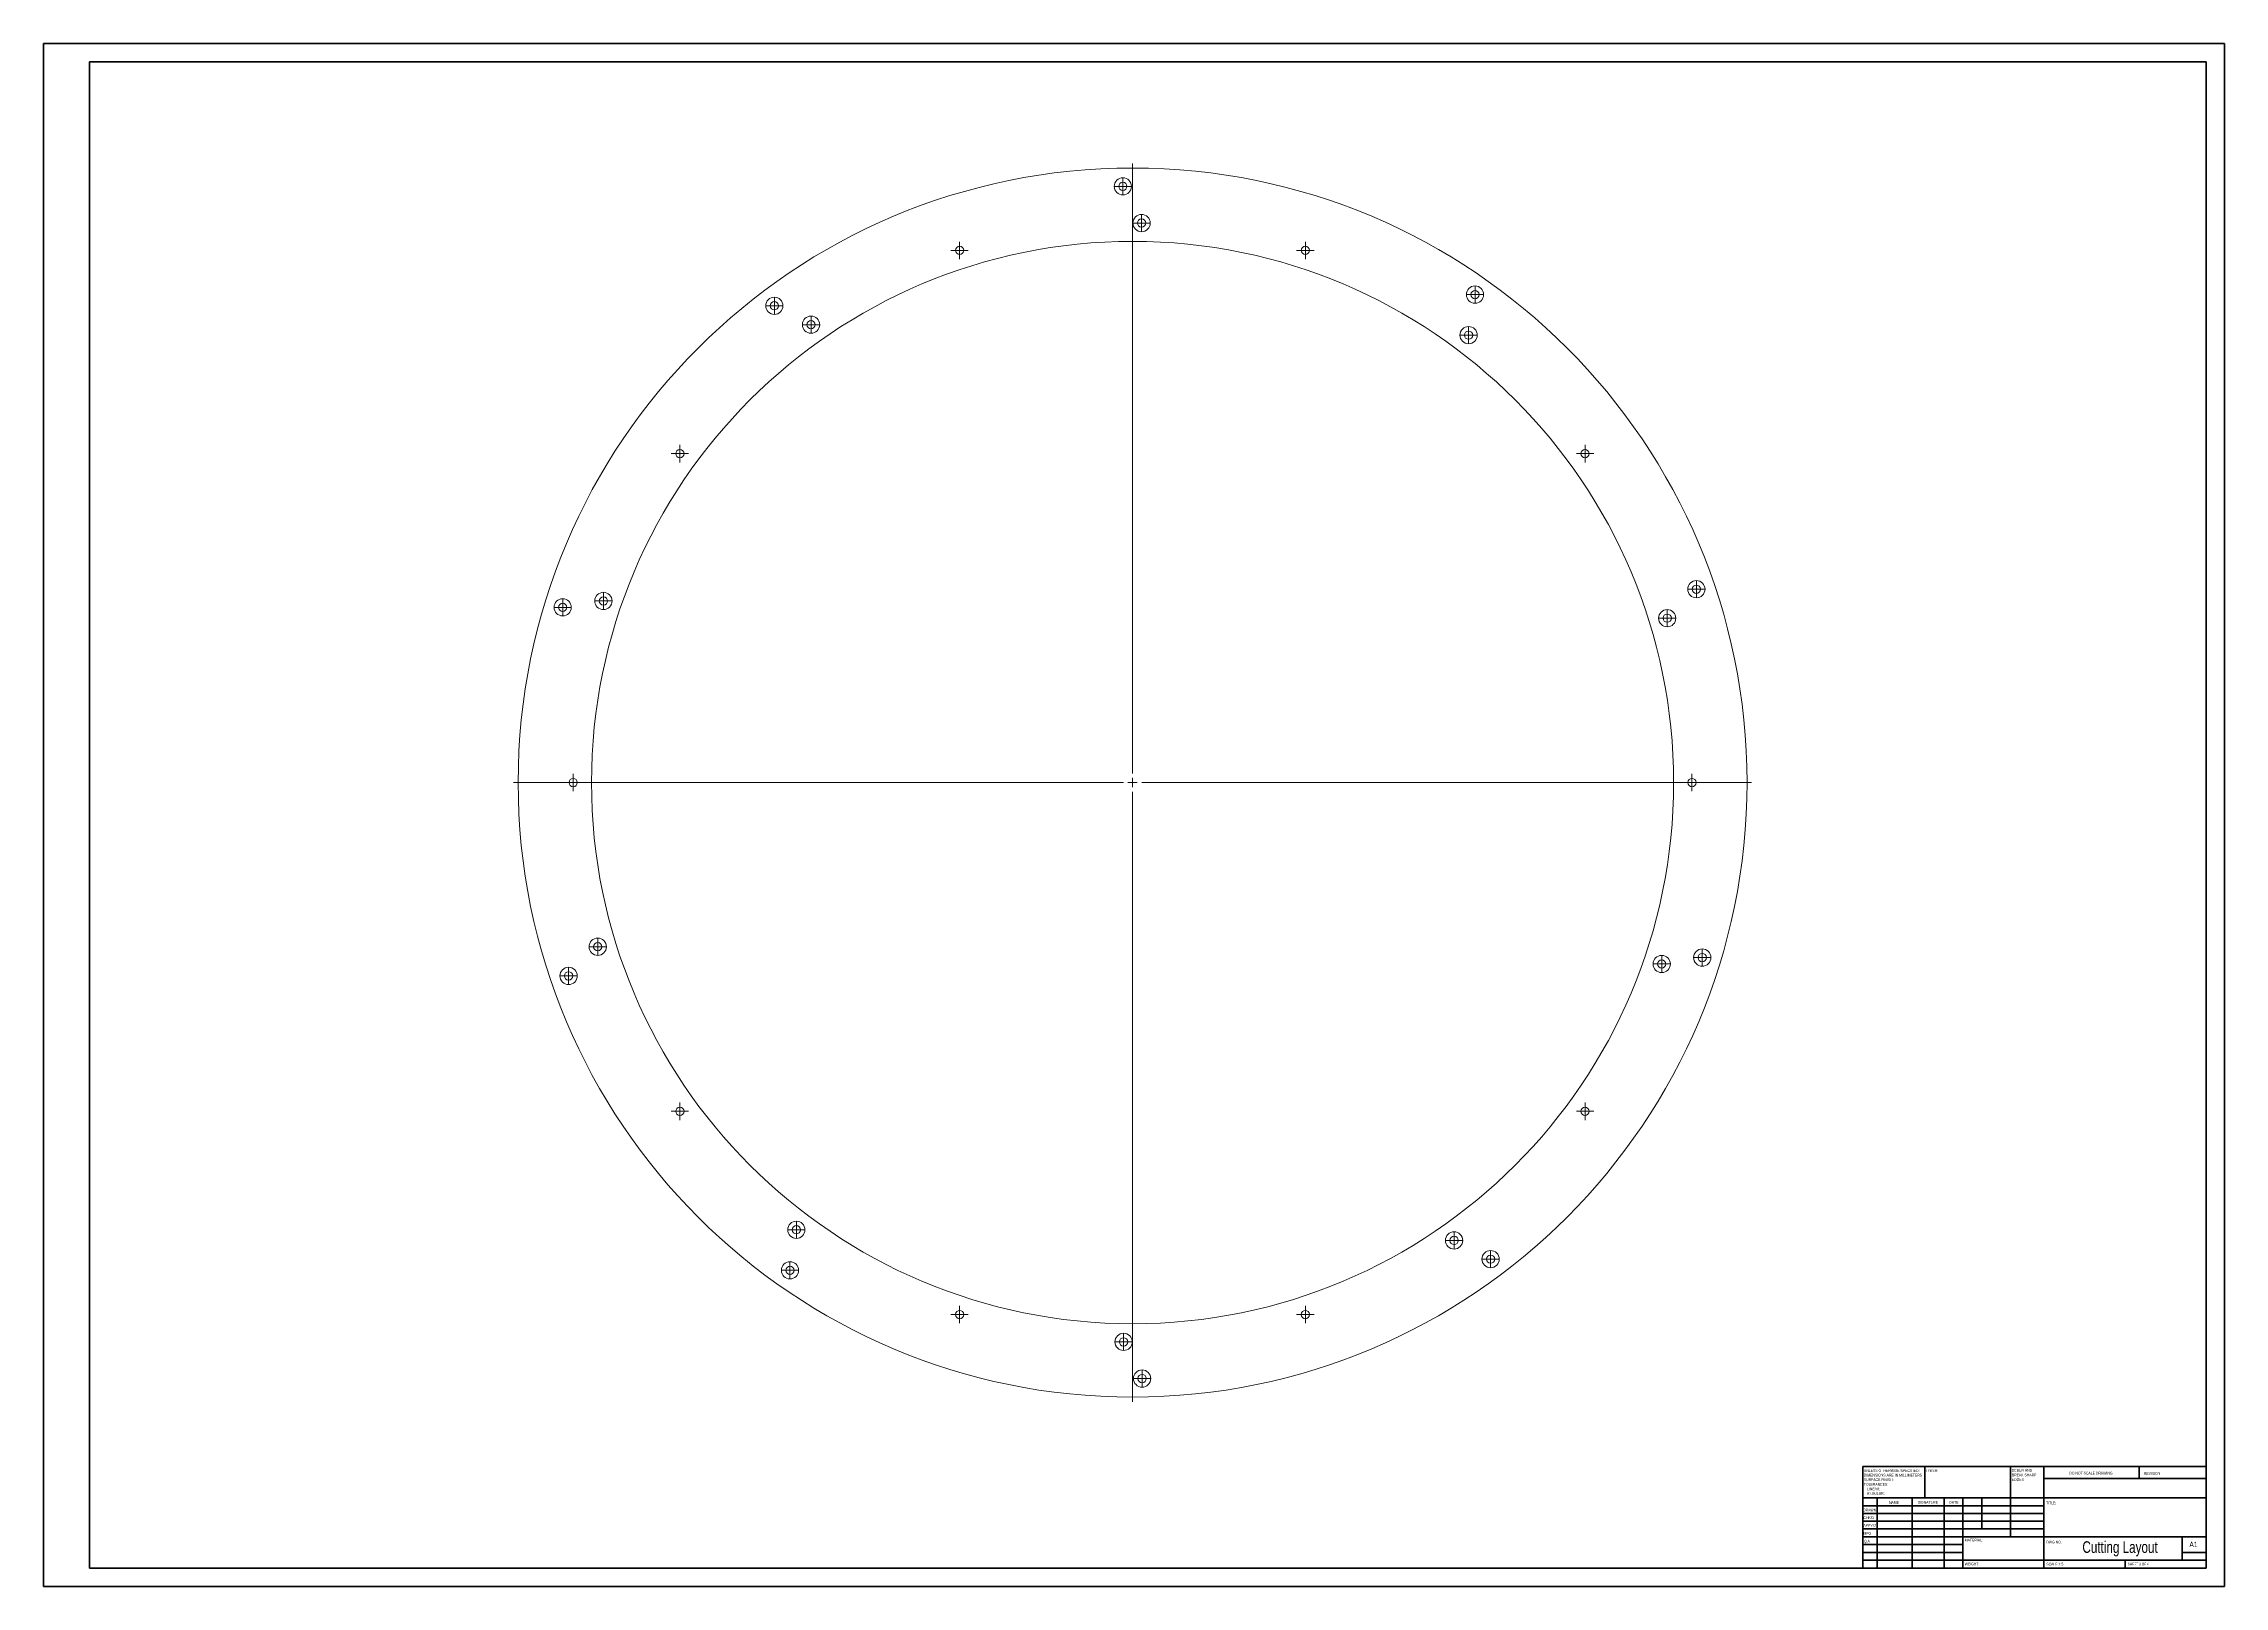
# Paper-space layout '5mm Wood Spacer Ring' of a CAD drawing. Header units: millimetres. Extents: x 0 to 1189, y 0 to 841.
import ezdxf

# ---------------------------------------------------------------- set-up
doc = ezdxf.new("R2010")
doc.units = ezdxf.units.MM
doc.styles.add('SLDTEXTSTYLE0', font='TXT', dxfattribs={"width": 0.75})
doc.styles.add('SLDTEXTSTYLE1', font='TXT', dxfattribs={"width": 0.6875})

# ---------------------------------------------------------------- blocks, each defined once
blk = doc.blocks.new('SW_NOTE_0')
at = {"color": 0, "linetype": 'Continuous', "lineweight": 0, "char_height": 1.5, "attachment_point": 1, "style": 'SLDTEXTSTYLE0'}
for s, insert in [('DEBUR AND', (0, 1.9)), ('BREAK SHARP', (0, -0.6)), ('EDGES', (0, -3.1))]:
    blk.add_mtext(s, dxfattribs=dict(at, insert=insert))
blk = doc.blocks.new('SW_NOTE_1')
at = {"color": 0, "linetype": 'Continuous', "lineweight": 0, "char_height": 1.5, "attachment_point": 1, "style": 'SLDTEXTSTYLE0'}
for s, insert in [('UNLESS OTHERWISE SPECIFIED:', (0, 1.9)), ('TOLERANCES:', (0, -5.6)), ('DIMENSIONS ARE IN MILLIMETERS', (0, -0.6)), ('SURFACE FINISH:', (0, -3.1)), ('ANGULAR:', (1.7, -10.6)), ('LINEAR:', (1.7, -8.1))]:
    blk.add_mtext(s, dxfattribs=dict(at, insert=insert))
blk = doc.blocks.new('SW_CENTERMARKSYMBOL_98')
at = {"color": 0, "linetype": 'Continuous', "lineweight": 0}
for p, q in [((0, 5), (0, 337.5)), ((-5, 0), (-337.5, 0)), ((0, 0), (-2.5, 0)), ((0, 0), (0, 2.5)), ((0, 0), (0, -2.5)), ((0, 0), (2.5, 0)), ((5, 0), (337.5, 0)), ((0, -5), (0, -337.5))]:
    blk.add_line(p, q, dxfattribs=at)
blk = doc.blocks.new('SW_CENTERMARKSYMBOL_99')
at = {"color": 0, "linetype": 'Continuous', "lineweight": 0}
for p, q in [((-2.5, 0), (-4.75, 0)), ((0, 0), (-2.5, 0)), ((0, 2.5), (0, 4.75)), ((0, 0), (0, 2.5)), ((0, 0), (0, -2.5)), ((0, 0), (2.5, 0)), ((2.5, 0), (4.75, 0)), ((0, -2.5), (0, -4.75))]:
    blk.add_line(p, q, dxfattribs=at)
blk = doc.blocks.new('SW_CENTERMARKSYMBOL_100')
at = {"color": 0, "linetype": 'Continuous', "lineweight": 0}
for p, q in [((-2.5, 0), (-4.75, 0)), ((0, 0), (-2.5, 0)), ((0, 2.5), (0, 4.75)), ((0, 0), (0, 2.5)), ((0, 0), (0, -2.5)), ((0, 0), (2.5, 0)), ((2.5, 0), (4.75, 0)), ((0, -2.5), (0, -4.75))]:
    blk.add_line(p, q, dxfattribs=at)
blk = doc.blocks.new('SW_CENTERMARKSYMBOL_101')
at = {"color": 0, "linetype": 'Continuous', "lineweight": 0}
for p, q in [((-2.5, 0), (-4.75, 0)), ((0, 0), (-2.5, 0)), ((0, 2.5), (0, 4.75)), ((0, 0), (0, 2.5)), ((0, 0), (0, -2.5)), ((0, 0), (2.5, 0)), ((2.5, 0), (4.75, 0)), ((0, -2.5), (0, -4.75))]:
    blk.add_line(p, q, dxfattribs=at)
blk = doc.blocks.new('SW_CENTERMARKSYMBOL_102')
at = {"color": 0, "linetype": 'Continuous', "lineweight": 0}
for p, q in [((-2.5, 0), (-4.75, 0)), ((0, 0), (-2.5, 0)), ((0, 2.5), (0, 4.75)), ((0, 0), (0, 2.5)), ((0, 0), (0, -2.5)), ((0, 0), (2.5, 0)), ((2.5, 0), (4.75, 0)), ((0, -2.5), (0, -4.75))]:
    blk.add_line(p, q, dxfattribs=at)
blk = doc.blocks.new('SW_CENTERMARKSYMBOL_103')
at = {"color": 0, "linetype": 'Continuous', "lineweight": 0}
for p, q in [((-2.5, 0), (-4.75, 0)), ((0, 0), (-2.5, 0)), ((0, 2.5), (0, 4.75)), ((0, 0), (0, 2.5)), ((0, 0), (0, -2.5)), ((0, 0), (2.5, 0)), ((2.5, 0), (4.75, 0)), ((0, -2.5), (0, -4.75))]:
    blk.add_line(p, q, dxfattribs=at)
blk = doc.blocks.new('SW_CENTERMARKSYMBOL_104')
at = {"color": 0, "linetype": 'Continuous', "lineweight": 0}
for p, q in [((-2.5, 0), (-4.75, 0)), ((0, 0), (-2.5, 0)), ((0, 2.5), (0, 4.75)), ((0, 0), (0, 2.5)), ((0, 0), (0, -2.5)), ((0, 0), (2.5, 0)), ((2.5, 0), (4.75, 0)), ((0, -2.5), (0, -4.75))]:
    blk.add_line(p, q, dxfattribs=at)
blk = doc.blocks.new('SW_CENTERMARKSYMBOL_105')
at = {"color": 0, "linetype": 'Continuous', "lineweight": 0}
for p, q in [((-2.5, 0), (-4.75, 0)), ((0, 0), (-2.5, 0)), ((0, 2.5), (0, 4.75)), ((0, 0), (0, 2.5)), ((0, 0), (0, -2.5)), ((0, 0), (2.5, 0)), ((2.5, 0), (4.75, 0)), ((0, -2.5), (0, -4.75))]:
    blk.add_line(p, q, dxfattribs=at)
blk = doc.blocks.new('SW_CENTERMARKSYMBOL_106')
at = {"color": 0, "linetype": 'Continuous', "lineweight": 0}
for p, q in [((-2.5, 0), (-4.75, 0)), ((0, 0), (-2.5, 0)), ((0, 2.5), (0, 4.75)), ((0, 0), (0, 2.5)), ((0, 0), (0, -2.5)), ((0, 0), (2.5, 0)), ((2.5, 0), (4.75, 0)), ((0, -2.5), (0, -4.75))]:
    blk.add_line(p, q, dxfattribs=at)
blk = doc.blocks.new('SW_CENTERMARKSYMBOL_107')
at = {"color": 0, "linetype": 'Continuous', "lineweight": 0}
for p, q in [((-2.5, 0), (-4.75, 0)), ((0, 0), (-2.5, 0)), ((0, 2.5), (0, 4.75)), ((0, 0), (0, 2.5)), ((0, 0), (0, -2.5)), ((0, 0), (2.5, 0)), ((2.5, 0), (4.75, 0)), ((0, -2.5), (0, -4.75))]:
    blk.add_line(p, q, dxfattribs=at)
blk = doc.blocks.new('SW_CENTERMARKSYMBOL_108')
at = {"color": 0, "linetype": 'Continuous', "lineweight": 0}
for p, q in [((-2.5, 0), (-4.75, 0)), ((0, 0), (-2.5, 0)), ((0, 2.5), (0, 4.75)), ((0, 0), (0, 2.5)), ((0, 0), (0, -2.5)), ((0, 0), (2.5, 0)), ((2.5, 0), (4.75, 0)), ((0, -2.5), (0, -4.75))]:
    blk.add_line(p, q, dxfattribs=at)
blk = doc.blocks.new('SW_CENTERMARKSYMBOL_109')
at = {"color": 0, "linetype": 'Continuous', "lineweight": 0}
for p, q in [((-2.5, 0), (-4.75, 0)), ((0, 0), (-2.5, 0)), ((0, 2.5), (0, 4.75)), ((0, 0), (0, 2.5)), ((0, 0), (0, -2.5)), ((0, 0), (2.5, 0)), ((2.5, 0), (4.75, 0)), ((0, -2.5), (0, -4.75))]:
    blk.add_line(p, q, dxfattribs=at)
blk = doc.blocks.new('SW_CENTERMARKSYMBOL_110')
at = {"color": 0, "linetype": 'Continuous', "lineweight": 0}
for p, q in [((-2.5, 0), (-4.75, 0)), ((0, 0), (-2.5, 0)), ((0, 2.5), (0, 4.75)), ((0, 0), (0, 2.5)), ((0, 0), (0, -2.5)), ((0, 0), (2.5, 0)), ((2.5, 0), (4.75, 0)), ((0, -2.5), (0, -4.75))]:
    blk.add_line(p, q, dxfattribs=at)
blk = doc.blocks.new('SW_CENTERMARKSYMBOL_111')
at = {"color": 0, "linetype": 'Continuous', "lineweight": 0}
for p, q in [((-2.5, 0), (-4.75, 0)), ((0, 0), (-2.5, 0)), ((0, 2.5), (0, 4.75)), ((0, 0), (0, 2.5)), ((0, 0), (0, -2.5)), ((0, 0), (2.5, 0)), ((2.5, 0), (4.75, 0)), ((0, -2.5), (0, -4.75))]:
    blk.add_line(p, q, dxfattribs=at)
blk = doc.blocks.new('SW_CENTERMARKSYMBOL_112')
at = {"color": 0, "linetype": 'Continuous', "lineweight": 0}
for p, q in [((-2.5, 0), (-4.75, 0)), ((0, 0), (-2.5, 0)), ((0, 2.5), (0, 4.75)), ((0, 0), (0, 2.5)), ((0, 0), (0, -2.5)), ((0, 0), (2.5, 0)), ((2.5, 0), (4.75, 0)), ((0, -2.5), (0, -4.75))]:
    blk.add_line(p, q, dxfattribs=at)
blk = doc.blocks.new('SW_CENTERMARKSYMBOL_113')
at = {"color": 0, "linetype": 'Continuous', "lineweight": 0}
for p, q in [((-2.5, 0), (-4.75, 0)), ((0, 0), (-2.5, 0)), ((0, 2.5), (0, 4.75)), ((0, 0), (0, 2.5)), ((0, 0), (0, -2.5)), ((0, 0), (2.5, 0)), ((2.5, 0), (4.75, 0)), ((0, -2.5), (0, -4.75))]:
    blk.add_line(p, q, dxfattribs=at)
blk = doc.blocks.new('SW_CENTERMARKSYMBOL_114')
at = {"color": 0, "linetype": 'Continuous', "lineweight": 0}
for p, q in [((-2.5, 0), (-4.75, 0)), ((0, 0), (-2.5, 0)), ((0, 2.5), (0, 4.75)), ((0, 0), (0, 2.5)), ((0, 0), (0, -2.5)), ((0, 0), (2.5, 0)), ((2.5, 0), (4.75, 0)), ((0, -2.5), (0, -4.75))]:
    blk.add_line(p, q, dxfattribs=at)
blk = doc.blocks.new('SW_CENTERMARKSYMBOL_115')
at = {"color": 0, "linetype": 'Continuous', "lineweight": 0}
for p, q in [((-2.5, 0), (-4.75, 0)), ((0, 0), (-2.5, 0)), ((0, 2.5), (0, 4.75)), ((0, 0), (0, 2.5)), ((0, 0), (0, -2.5)), ((0, 0), (2.5, 0)), ((2.5, 0), (4.75, 0)), ((0, -2.5), (0, -4.75))]:
    blk.add_line(p, q, dxfattribs=at)
blk = doc.blocks.new('SW_CENTERMARKSYMBOL_116')
at = {"color": 0, "linetype": 'Continuous', "lineweight": 0}
for p, q in [((-2.5, 0), (-4.75, 0)), ((0, 0), (-2.5, 0)), ((0, 2.5), (0, 4.75)), ((0, 0), (0, 2.5)), ((0, 0), (0, -2.5)), ((0, 0), (2.5, 0)), ((2.5, 0), (4.75, 0)), ((0, -2.5), (0, -4.75))]:
    blk.add_line(p, q, dxfattribs=at)
blk = doc.blocks.new('SW_CENTERMARKSYMBOL_117')
at = {"color": 0, "linetype": 'Continuous', "lineweight": 0}
for p, q in [((-2.5, 0), (-4.75, 0)), ((0, 0), (-2.5, 0)), ((0, 2.5), (0, 4.75)), ((0, 0), (0, 2.5)), ((0, 0), (0, -2.5)), ((0, 0), (2.5, 0)), ((2.5, 0), (4.75, 0)), ((0, -2.5), (0, -4.75))]:
    blk.add_line(p, q, dxfattribs=at)
blk = doc.blocks.new('SW_CENTERMARKSYMBOL_118')
at = {"color": 0, "linetype": 'Continuous', "lineweight": 0}
for p, q in [((-2.5, 0), (-4.75, 0)), ((0, 0), (-2.5, 0)), ((0, 2.5), (0, 4.75)), ((0, 0), (0, 2.5)), ((0, 0), (0, -2.5)), ((0, 0), (2.5, 0)), ((2.5, 0), (4.75, 0)), ((0, -2.5), (0, -4.75))]:
    blk.add_line(p, q, dxfattribs=at)
blk = doc.blocks.new('SW_CENTERMARKSYMBOL_119')
at = {"color": 0, "linetype": 'Continuous', "lineweight": 0}
for p, q in [((-2.5, 0), (-4.75, 0)), ((0, 0), (-2.5, 0)), ((0, 2.5), (0, 4.75)), ((0, 0), (0, 2.5)), ((0, 0), (0, -2.5)), ((0, 0), (2.5, 0)), ((2.5, 0), (4.75, 0)), ((0, -2.5), (0, -4.75))]:
    blk.add_line(p, q, dxfattribs=at)
blk = doc.blocks.new('SW_CENTERMARKSYMBOL_120')
at = {"color": 0, "linetype": 'Continuous', "lineweight": 0}
for p, q in [((-2.5, 0), (-4.75, 0)), ((0, 0), (-2.5, 0)), ((0, 2.5), (0, 4.75)), ((0, 0), (0, 2.5)), ((0, 0), (0, -2.5)), ((0, 0), (2.5, 0)), ((2.5, 0), (4.75, 0)), ((0, -2.5), (0, -4.75))]:
    blk.add_line(p, q, dxfattribs=at)
blk = doc.blocks.new('SW_CENTERMARKSYMBOL_121')
at = {"color": 0, "linetype": 'Continuous', "lineweight": 0}
for p, q in [((-2.5, 0), (-4.75, 0)), ((0, 0), (-2.5, 0)), ((0, 2.5), (0, 4.75)), ((0, 0), (0, 2.5)), ((0, 0), (0, -2.5)), ((0, 0), (2.5, 0)), ((2.5, 0), (4.75, 0)), ((0, -2.5), (0, -4.75))]:
    blk.add_line(p, q, dxfattribs=at)
blk = doc.blocks.new('SW_CENTERMARKSYMBOL_122')
at = {"color": 0, "linetype": 'Continuous', "lineweight": 0}
for p, q in [((-2.5, 0), (-4.75, 0)), ((0, 0), (-2.5, 0)), ((0, 2.5), (0, 4.75)), ((0, 0), (0, 2.5)), ((0, 0), (0, -2.5)), ((0, 0), (2.5, 0)), ((2.5, 0), (4.75, 0)), ((0, -2.5), (0, -4.75))]:
    blk.add_line(p, q, dxfattribs=at)
blk = doc.blocks.new('SW_CENTERMARKSYMBOL_123')
at = {"color": 0, "linetype": 'Continuous', "lineweight": 0}
for p, q in [((-2.5, 0), (-4.75, 0)), ((0, 0), (-2.5, 0)), ((0, 2.5), (0, 4.75)), ((0, 0), (0, 2.5)), ((0, 0), (0, -2.5)), ((0, 0), (2.5, 0)), ((2.5, 0), (4.75, 0)), ((0, -2.5), (0, -4.75))]:
    blk.add_line(p, q, dxfattribs=at)
blk = doc.blocks.new('SW_CENTERMARKSYMBOL_124')
at = {"color": 0, "linetype": 'Continuous', "lineweight": 0}
for p, q in [((-2.5, 0), (-4.75, 0)), ((0, 0), (-2.5, 0)), ((0, 2.5), (0, 4.75)), ((0, 0), (0, 2.5)), ((0, 0), (0, -2.5)), ((0, 0), (2.5, 0)), ((2.5, 0), (4.75, 0)), ((0, -2.5), (0, -4.75))]:
    blk.add_line(p, q, dxfattribs=at)
blk = doc.blocks.new('SW_CENTERMARKSYMBOL_125')
at = {"color": 0, "linetype": 'Continuous', "lineweight": 0}
for p, q in [((-2.5, 0), (-4.75, 0)), ((0, 0), (-2.5, 0)), ((0, 2.5), (0, 4.75)), ((0, 0), (0, 2.5)), ((0, 0), (0, -2.5)), ((0, 0), (2.5, 0)), ((2.5, 0), (4.75, 0)), ((0, -2.5), (0, -4.75))]:
    blk.add_line(p, q, dxfattribs=at)
blk = doc.blocks.new('SW_CENTERMARKSYMBOL_126')
at = {"color": 0, "linetype": 'Continuous', "lineweight": 0}
for p, q in [((-2.5, 0), (-4.75, 0)), ((0, 0), (-2.5, 0)), ((0, 2.5), (0, 4.75)), ((0, 0), (0, 2.5)), ((0, 0), (0, -2.5)), ((0, 0), (2.5, 0)), ((2.5, 0), (4.75, 0)), ((0, -2.5), (0, -4.75))]:
    blk.add_line(p, q, dxfattribs=at)
blk = doc.blocks.new('SW_CENTERMARKSYMBOL_127')
at = {"color": 0, "linetype": 'Continuous', "lineweight": 0}
for p, q in [((-2.5, 0), (-4.75, 0)), ((0, 0), (-2.5, 0)), ((0, 2.5), (0, 4.75)), ((0, 0), (0, 2.5)), ((0, 0), (0, -2.5)), ((0, 0), (2.5, 0)), ((2.5, 0), (4.75, 0)), ((0, -2.5), (0, -4.75))]:
    blk.add_line(p, q, dxfattribs=at)
blk = doc.blocks.new('SW_CENTERMARKSYMBOL_128')
at = {"color": 0, "linetype": 'Continuous', "lineweight": 0}
for p, q in [((-2.5, 0), (-4.75, 0)), ((0, 0), (-2.5, 0)), ((0, 2.5), (0, 4.75)), ((0, 0), (0, 2.5)), ((0, 0), (0, -2.5)), ((0, 0), (2.5, 0)), ((2.5, 0), (4.75, 0)), ((0, -2.5), (0, -4.75))]:
    blk.add_line(p, q, dxfattribs=at)

psp = doc.layouts.new('5mm Wood Spacer Ring')

# ---------------------------------------------------------------- linework, layer by layer
at = {"color": 7, "linetype": 'Continuous', "lineweight": 40}
for p, q in [((0.1, 0.2), (0.1, 841.2)), ((0.1, 841.2), (1189.1, 841.2)), ((1189.1, 0.2), (1189.1, 841.2)), ((25.1, 10.2), (25.1, 831.2)), ((25.1, 831.2), (1179.1, 831.2)), ((1179.1, 10.2), (1179.1, 831.2)), ((991.9, 65.5), (1179.1, 65.5)), ((991.9, 65.5), (991.9, 10.2)), ((1025.7, 48.5), (1025.7, 65.5)), ((1072.5, 65.5), (1072.5, 27.2)), ((1090.7, 65.5), (1090.7, 10.2)), ((1142.7, 59.1), (1142.7, 65.5)), ((1179.1, 65.5), (1179.1, 10.2)), ((1179.1, 48.5), (991.9, 48.5)), ((999.7, 48.5), (999.7, 10.2)), ((1018.9, 48.5), (1018.9, 10.2)), ((1036.3, 48.5), (1036.3, 10.2)), ((1046.5, 10.2), (1046.5, 48.5)), ((1056.9, 31.5), (1056.9, 48.5)), ((1179.1, 59.1), (1090.7, 59.1)), ((1090.7, 44.2), (991.9, 44.2)), ((1090.7, 40), (991.9, 40)), ((1090.7, 35.7), (991.9, 35.7)), ((1090.7, 31.5), (991.9, 31.5)), ((1046.5, 27.2), (991.9, 27.2)), ((1046.5, 27.2), (1179.1, 27.2)), ((1166.1, 14.5), (1166.1, 27.2)), ((1046.5, 23), (991.9, 23)), ((1046.5, 18.7), (991.9, 18.7)), ((991.9, 14.5), (1179.1, 14.5)), ((1134.9, 10.2), (1134.9, 14.5)), ((1179.1, 18.7), (1166.1, 18.7)), ((0.1, 0.2), (1189.1, 0.2)), ((25.1, 10.2), (1179.1, 10.2))]:
    psp.add_line(p, q, dxfattribs=at)
at = {"color": 7, "linetype": 'Continuous', "lineweight": 15}
for centre, radius in [((593.8, 438.4), 335), ((588.5, 763.4), 4.7), ((588.5, 763.4), 2.25), ((598.7, 743.4), 4.7), ((598.7, 743.4), 2.25), ((593.8, 438.4), 295), ((499.5, 728.5), 2.25), ((688, 728.5), 2.25), ((398.5, 698.3), 4.7), ((780.5, 704.4), 4.7), ((780.5, 704.4), 2.25), ((398.5, 698.3), 2.25), ((418.5, 688), 4.7), ((418.5, 688), 2.25), ((777, 682.3), 4.7), ((777, 682.3), 2.25), ((347, 617.7), 2.25), ((840.5, 617.7), 2.25), ((901.2, 543.8), 4.7), ((283.1, 533.9), 4.7), ((283.1, 533.9), 2.25), ((305.3, 537.4), 4.7), ((305.3, 537.4), 2.25), ((901.2, 543.8), 2.25), ((885.3, 528), 4.7), ((885.3, 528), 2.25), ((288.8, 438.4), 2.25), ((898.8, 438.4), 2.25), ((302.2, 348.9), 4.7), ((302.2, 348.9), 2.25), ((904.4, 343), 4.7), ((904.4, 343), 2.25), ((286.3, 333), 4.7), ((286.3, 333), 2.25), ((882.3, 339.5), 4.7), ((882.3, 339.5), 2.25), ((347, 259.2), 2.25), ((840.5, 259.2), 2.25), ((410.5, 194.6), 4.7), ((410.5, 194.6), 2.25), ((769.1, 188.8), 4.7), ((769.1, 188.8), 2.25), ((789, 178.6), 4.7), ((789, 178.6), 2.25), ((407, 172.5), 4.7), ((407, 172.5), 2.25), ((499.5, 148.4), 2.25), ((688, 148.4), 2.25), ((588.9, 133.5), 4.7), ((588.9, 133.5), 2.25), ((599, 113.5), 4.7), ((599, 113.5), 2.25)]:
    psp.add_circle(centre, radius, dxfattribs=at)

# ---------------------------------------------------------------- block references
at = {"color": 7, "linetype": 'Continuous', "lineweight": 0}
for name, p in [('SW_CENTERMARKSYMBOL_98', (593.8, 438.4)), ('SW_CENTERMARKSYMBOL_125', (588.5, 763.4)), ('SW_CENTERMARKSYMBOL_115', (598.7, 743.4)), ('SW_CENTERMARKSYMBOL_107', (499.5, 728.5)), ('SW_CENTERMARKSYMBOL_108', (688, 728.5)), ('SW_CENTERMARKSYMBOL_126', (398.5, 698.3)), ('SW_CENTERMARKSYMBOL_124', (780.5, 704.4)), ('SW_CENTERMARKSYMBOL_116', (418.5, 688)), ('SW_CENTERMARKSYMBOL_114', (777, 682.3)), ('SW_CENTERMARKSYMBOL_106', (347, 617.7)), ('SW_CENTERMARKSYMBOL_99', (840.5, 617.7)), ('SW_CENTERMARKSYMBOL_123', (901.2, 543.8)), ('SW_CENTERMARKSYMBOL_127', (283.1, 533.9)), ('SW_CENTERMARKSYMBOL_117', (305.3, 537.4)), ('SW_CENTERMARKSYMBOL_113', (885.3, 528)), ('SW_CENTERMARKSYMBOL_105', (288.8, 438.4)), ('SW_CENTERMARKSYMBOL_100', (898.8, 438.4)), ('SW_CENTERMARKSYMBOL_118', (302.2, 348.9)), ('SW_CENTERMARKSYMBOL_122', (904.4, 343)), ('SW_CENTERMARKSYMBOL_128', (286.3, 333)), ('SW_CENTERMARKSYMBOL_112', (882.3, 339.5)), ('SW_CENTERMARKSYMBOL_104', (347, 259.2)), ('SW_CENTERMARKSYMBOL_101', (840.5, 259.2)), ('SW_CENTERMARKSYMBOL_109', (410.5, 194.6)), ('SW_CENTERMARKSYMBOL_111', (769.1, 188.8)), ('SW_CENTERMARKSYMBOL_121', (789, 178.6)), ('SW_CENTERMARKSYMBOL_119', (407, 172.5)), ('SW_CENTERMARKSYMBOL_103', (499.5, 148.4)), ('SW_CENTERMARKSYMBOL_102', (688, 148.4)), ('SW_CENTERMARKSYMBOL_110', (588.9, 133.5)), ('SW_CENTERMARKSYMBOL_120', (599, 113.5)), ('SW_NOTE_1', (992.5, 62.2)), ('SW_NOTE_0', (1073.2, 62.3))]:
    psp.add_blockref(name, p, dxfattribs=at)

# ---------------------------------------------------------------- texts
for s, insert, char_height, attachment_point, style in [('FINISH:', (1026.3, 64.1), 1.5, 1, 'SLDTEXTSTYLE0'), ('DO NOT SCALE DRAWING', (1104.5, 62.7), 1.5, 1, 'SLDTEXTSTYLE0'), ('REVISION', (1145.2, 62.5), 1.5, 1, 'SLDTEXTSTYLE0'), ('DRAWN', (992.1, 42.6), 1.5, 1, 'SLDTEXTSTYLE0'), ("CHK'D", (992.3, 38.4), 1.5, 1, 'SLDTEXTSTYLE0'), ('NAME', (1006.2, 46.7), 1.5, 1, 'SLDTEXTSTYLE0'), ('SIGNATURE', (1021.9, 46.8), 1.5, 1, 'SLDTEXTSTYLE0'), ('DATE', (1039.1, 46.8), 1.5, 1, 'SLDTEXTSTYLE0'), ('TITLE:', (1091.8, 46.5), 1.5, 1, 'SLDTEXTSTYLE0'), ("APPV'D", (992.3, 34.3), 1.5, 1, 'SLDTEXTSTYLE0'), ('MFG', (992.3, 29.9), 1.5, 1, 'SLDTEXTSTYLE0'), ('Q.A', (992.5, 25.6), 1.5, 1, 'SLDTEXTSTYLE0'), ('MATERIAL:', (1047.5, 26.2), 1.5, 1, 'SLDTEXTSTYLE0'), ('DWG NO.', (1092, 25.1), 1.5, 1, 'SLDTEXTSTYLE0'), ('Cutting Layout', (1132.2, 24.8), 6.35, 2, 'SLDTEXTSTYLE0'), ('A1', (1170, 24.5), 2.91, 1, 'SLDTEXTSTYLE0'), ('WEIGHT:', (1047.5, 13.2), 1.5, 1, 'SLDTEXTSTYLE0'), ('SCALE:1:5', (1092, 13.1), 1.5, 1, 'SLDTEXTSTYLE0'), ('SHEET 3 OF 4', (1136.4, 13.1), 1.5, 1, 'SLDTEXTSTYLE1')]:
    psp.add_mtext(s, dxfattribs=dict(at, insert=insert, char_height=char_height, attachment_point=attachment_point, style=style))

doc.saveas('drawing.dxf')
